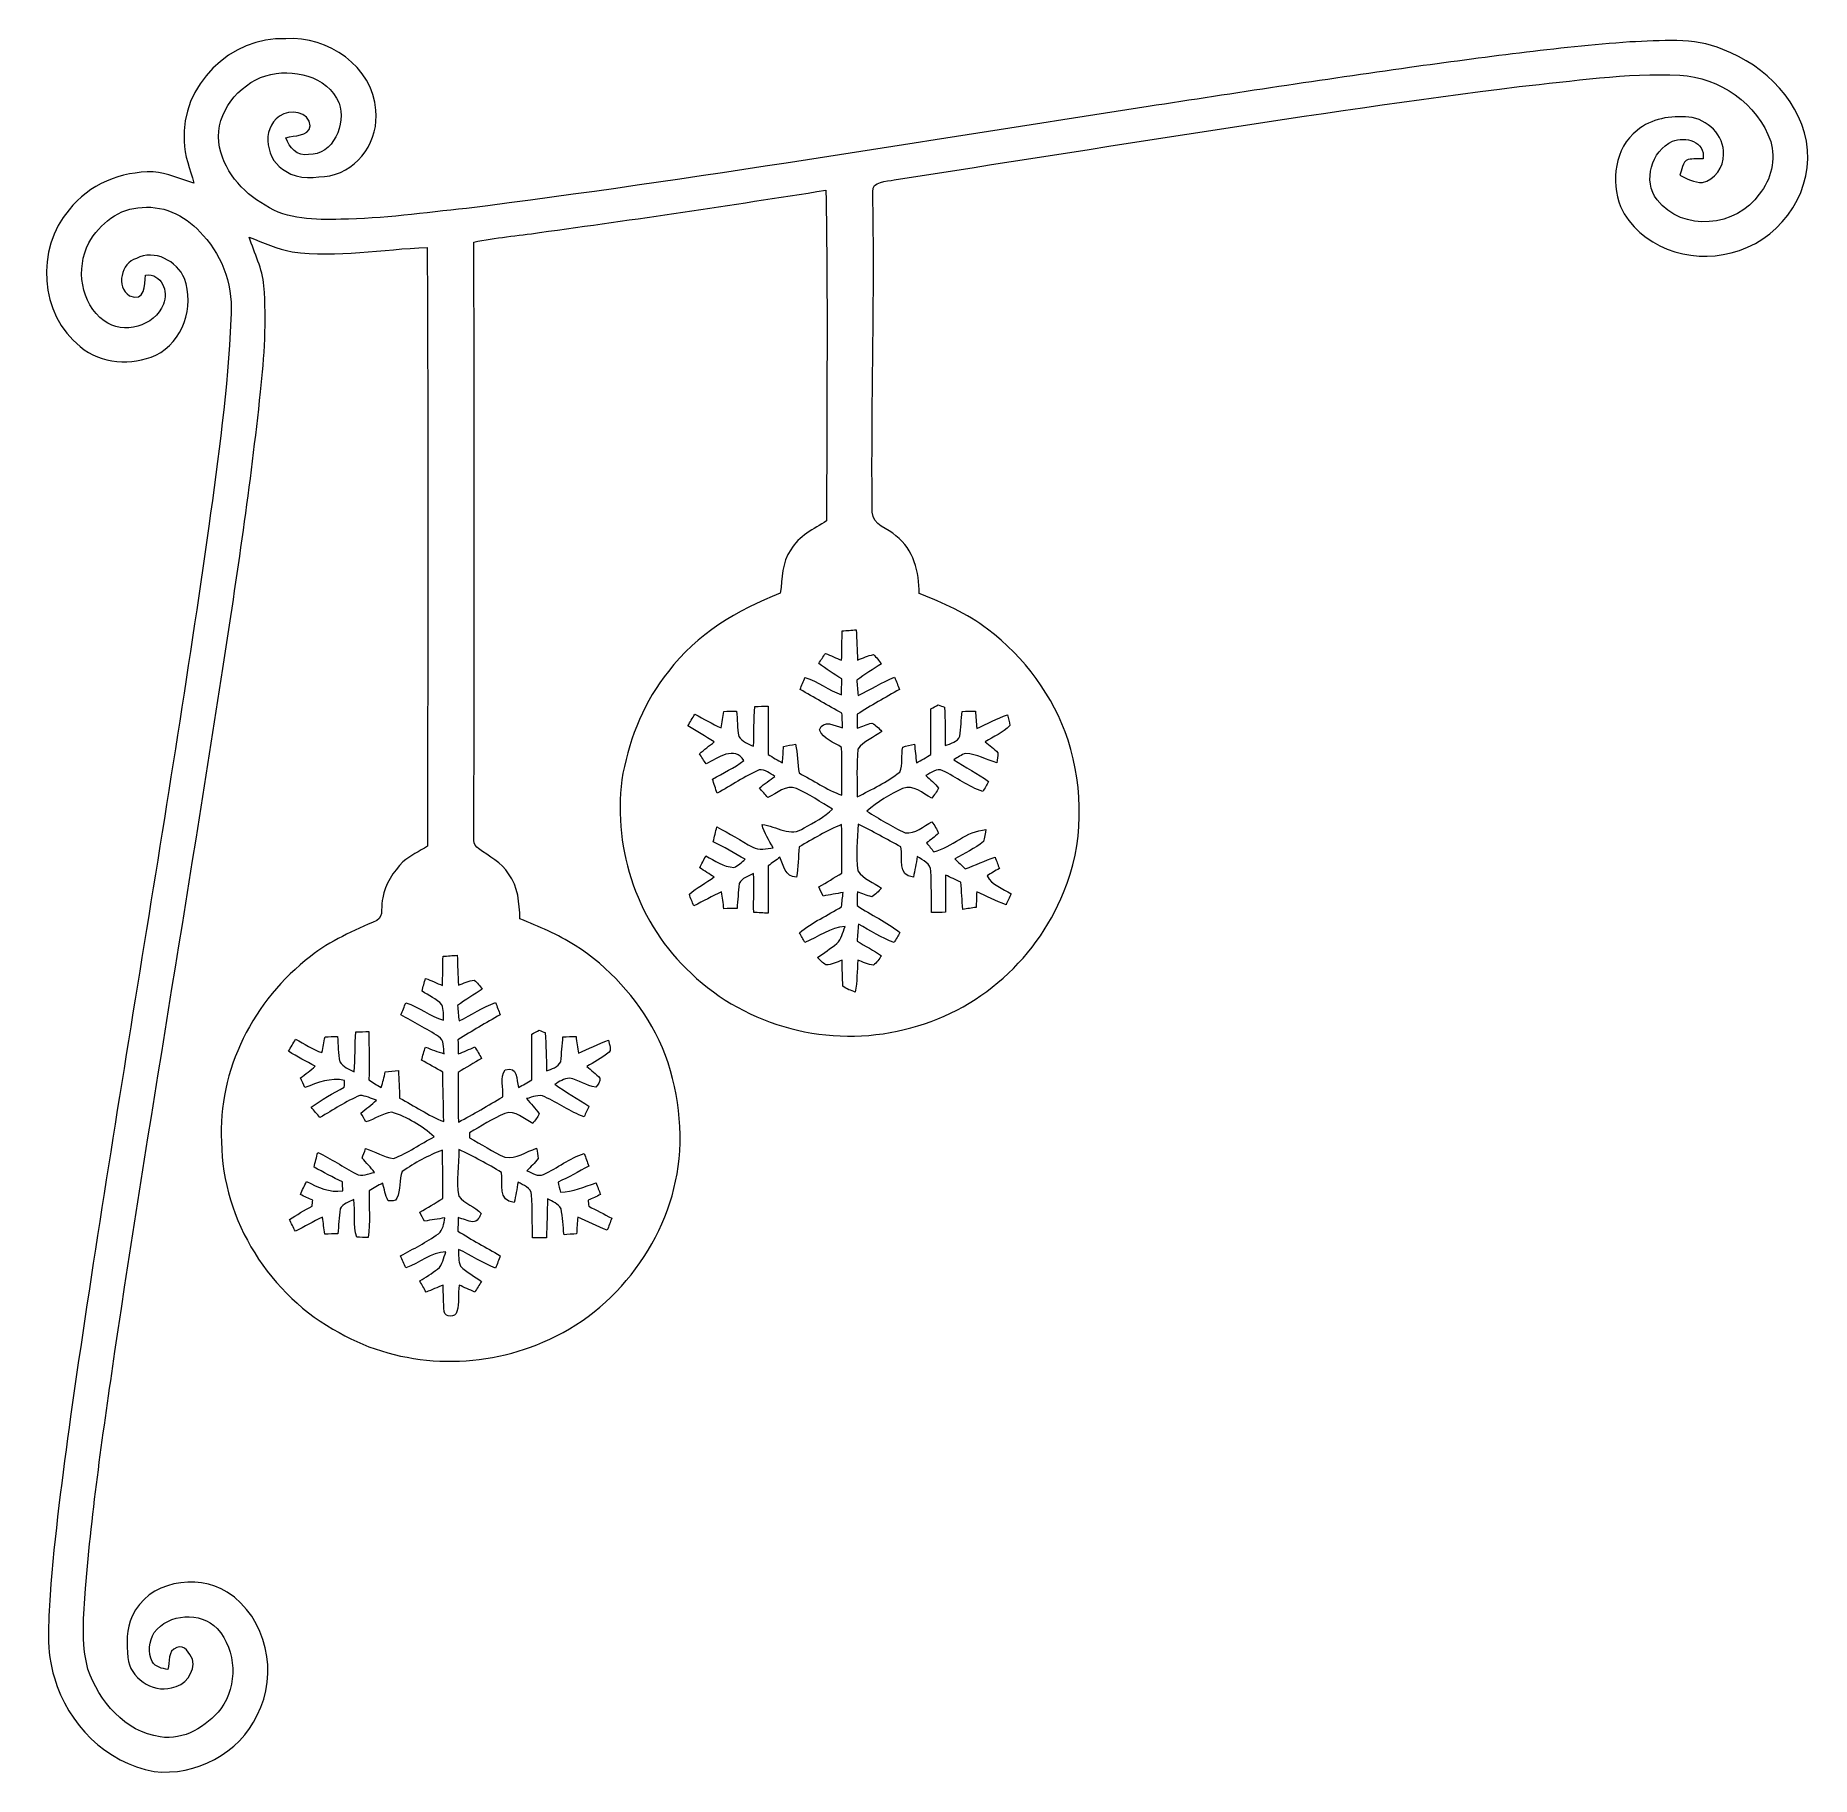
# Model space of a CAD drawing. Header units: centimetres. Extents: x -16.6 to 16.5, y -16.2 to 16.2.
import ezdxf

# ---------------------------------------------------------------- set-up
doc = ezdxf.new("R2010")
doc.units = ezdxf.units.CM
doc.header["$MEASUREMENT"] = 0
doc.layers.add('Layer 1', color=7, linetype='Continuous')

msp = doc.modelspace()

# ---------------------------------------------------------------- linework, layer by layer
at = {"layer": 'Layer 1', "color": 251, "lineweight": 9}
for points, knots in [([(-13.85678, 14.2515), (-13.93051, 15.27244), (-12.98189, 16.22), (-11.9599, 16.15792), (-11.9599, 16.15792), (-11.18414, 16.21683), (-10.33006, 15.64215), (-10.28314, 14.82653), (-10.28314, 14.82653), (-10.21682, 14.28149), (-10.59182, 13.71528), (-11.13651, 13.60592), (-11.13651, 13.60592), (-11.4085, 13.57629), (-11.71648, 13.52231), (-11.95813, 13.68812), (-11.95813, 13.68812), (-12.32149, 13.87156), (-12.43791, 14.47552), (-12.07525, 14.71858), (-12.07525, 14.71858), (-11.89499, 14.84946), (-11.51822, 14.8036), (-11.50411, 14.53514), (-11.50411, 14.53514), (-11.53939, 14.32559), (-11.80115, 14.36933), (-11.95707, 14.31007), (-11.95707, 14.31007), (-11.89887, 14.13191), (-11.74823, 13.95976), (-11.53621, 14.0035), (-11.53621, 14.0035), (-11.0709, 13.98304), (-10.83348, 14.57818), (-10.96506, 14.96059), (-10.96506, 14.96059), (-11.19049, 15.47423), (-11.83854, 15.61499), (-12.3349, 15.47106), (-12.3349, 15.47106), (-12.84854, 15.30208), (-13.26694, 14.78808), (-13.21155, 14.23034), (-13.21155, 14.23034), (-13.14276, 13.72093), (-12.78116, 13.30077), (-12.34442, 13.05523), (-12.34442, 13.05523), (-11.93167, 12.78218), (-11.41309, 12.7843), (-10.93614, 12.79383), (-10.93614, 12.79383), (-10.1505, 12.80265), (-9.37192, 12.91624), (-8.59193, 12.99667), (-8.59193, 12.99667), (-4.33954, 13.52831), (-0.11431, 14.25045), (4.12183, 14.89532), (4.12183, 14.89532), (5.74532, 15.14756), (7.37057, 15.39168), (8.99723, 15.62346), (8.99723, 15.62346), (10.36283, 15.8069), (11.72844, 16.00128), (13.10356, 16.09935), (13.10356, 16.09935), (13.68, 16.11664), (14.29313, 16.20201), (14.83852, 15.95895), (14.83852, 15.95895), (15.63227, 15.66226), (16.34452, 14.96165), (16.41791, 14.08499), (16.41791, 14.08499), (16.4927, 13.21681), (15.84147, 12.35674), (14.99304, 12.17082), (14.99304, 12.17082), (14.22504, 11.95175), (13.27607, 12.2823), (12.9307, 13.03089), (12.9307, 13.03089), (12.74902, 13.50503), (12.82028, 14.12239), (13.23903, 14.45012), (13.23903, 14.45012), (13.50608, 14.67519), (13.86839, 14.7274), (14.20599, 14.69777), (14.20599, 14.69777), (14.54995, 14.66425), (14.87133, 14.36157), (14.85228, 14.00138), (14.85228, 14.00138), (14.85828, 13.76785), (14.68683, 13.5336), (14.45858, 13.47645), (14.45858, 13.47645), (14.30442, 13.47963), (14.16789, 13.54912), (14.03454, 13.61615), (14.03454, 13.61615), (14.08323, 13.69658), (14.07547, 13.87297), (14.19435, 13.90755), (14.19435, 13.90755), (14.28572, 13.92589), (14.37956, 13.91954), (14.47234, 13.92342), (14.47234, 13.92342), (14.51538, 14.2448), (14.1365, 14.34252), (13.90084, 14.25045), (13.90084, 14.25045), (13.5082, 14.06806), (13.34134, 13.5075), (13.61403, 13.15507), (13.61403, 13.15507), (14.07688, 12.54865), (15.10911, 12.64566), (15.51868, 13.26478), (15.51868, 13.26478), (15.74516, 13.53007), (15.82948, 13.91143), (15.73176, 14.24692), (15.73176, 14.24692), (15.49222, 14.95142), (14.77432, 15.44178), (14.03984, 15.47776), (14.03984, 15.47776), (13.03583, 15.52962), (12.03923, 15.36699), (11.04299, 15.26856), (11.04299, 15.26856), (7.14338, 14.77855), (3.26777, 14.12203), (-0.61738, 13.53148), (-0.61738, 13.53148), (-0.74508, 13.49021), (-1.03506, 13.51385), (-1.01531, 13.3043), (-1.01531, 13.3043), (-0.97192, 11.31392), (-1.04918, 9.3239), (-1.02272, 7.33318), (-1.02272, 7.33318), (-1.02095, 7.09153), (-0.72391, 7.02979), (-0.58351, 6.88903), (-0.58351, 6.88903), (-0.24766, 6.63997), (-0.14783, 6.21311), (-0.14924, 5.81729), (-0.14924, 5.81729), (0.29738, 5.63879), (0.74541, 5.44511), (1.12782, 5.14737), (1.12782, 5.14737), (1.81891, 4.62878), (2.35725, 3.90347), (2.62783, 3.08115), (2.62783, 3.08115), (2.91852, 2.16216), (2.92346, 1.1377), (2.54387, 0.2427), (2.54387, 0.2427), (2.02916, -1.06646), (0.82372, -2.07681), (-0.55881, -2.34352), (-0.55881, -2.34352), (-1.95511, -2.65396), (-3.49111, -2.19923), (-4.49265, -1.17829), (-4.49265, -1.17829), (-5.4448, -0.24837), (-5.88753, 1.15145), (-5.67375, 2.46273), (-5.67375, 2.46273), (-5.5337, 3.14782), (-5.27335, 3.81951), (-4.82178, 4.36138), (-4.82178, 4.36138), (-4.30003, 5.056), (-3.53627, 5.51108), (-2.73864, 5.82223), (-2.73864, 5.82223), (-2.69525, 6.09317), (-2.71465, 6.39938), (-2.54144, 6.62974), (-2.54144, 6.62974), (-2.39432, 6.88515), (-2.11669, 7.02027), (-1.87397, 7.16808), (-1.87397, 7.16808), (-1.8775, 9.22372), (-1.84751, 11.28041), (-1.88808, 13.33534), (-1.88808, 13.33534), (-3.66503, 13.05629), (-5.44409, 12.78783), (-7.22703, 12.54759), (-7.22703, 12.54759), (-7.6359, 12.48409), (-8.04971, 12.45304), (-8.45505, 12.36908), (-8.45505, 12.36908), (-8.43776, 8.64904), (-8.4501, 4.92829), (-8.45152, 1.20825), (-8.45152, 1.20825), (-8.45223, 1.14546), (-8.41519, 1.09184), (-8.36509, 1.05726), (-8.36509, 1.05726), (-8.17035, 0.91262), (-7.93894, 0.8015), (-7.80559, 0.58948), (-7.80559, 0.58948), (-7.62637, 0.34747), (-7.60415, 0.04056), (-7.59321, -0.24943), (-7.59321, -0.24943), (-7.24326, -0.399), (-6.88448, -0.538), (-6.56522, -0.74861), (-6.56522, -0.74861), (-5.93198, -1.14866), (-5.41799, -1.72368), (-5.0638, -2.38162), (-5.0638, -2.38162), (-4.6976, -3.10128), (-4.55615, -3.92678), (-4.62424, -4.7297), (-4.62424, -4.7297), (-4.7784, -6.21384), (-5.78875, -7.57309), (-7.16635, -8.14636), (-7.16635, -8.14636), (-8.37215, -8.666), (-9.821, -8.62261), (-10.96683, -7.96679), (-10.96683, -7.96679), (-12.25552, -7.28099), (-13.14452, -5.87941), (-13.15899, -4.41256), (-13.15899, -4.41256), (-13.23448, -3.07659), (-12.55715, -1.75614), (-11.50093, -0.95463), (-11.50093, -0.95463), (-11.13545, -0.65053), (-10.69025, -0.47908), (-10.2648, -0.28012), (-10.2648, -0.28012), (-10.11416, -0.21168), (-10.20976, 0.01692), (-10.14874, 0.13757), (-10.14874, 0.13757), (-10.11769, 0.39969), (-9.94765, 0.62264), (-9.77902, 0.81455), (-9.77902, 0.81455), (-9.63509, 0.92568), (-9.47317, 1.01034), (-9.31794, 1.10383), (-9.31794, 1.10383), (-9.31442, 4.82528), (-9.30347, 8.54709), (-9.32359, 12.26854), (-9.32359, 12.26854), (-10.16214, 12.2375), (-11.00281, 12.0724), (-11.84136, 12.18634), (-11.84136, 12.18634), (-12.119, 12.23855), (-12.37723, 12.36026), (-12.64111, 12.45728), (-12.64111, 12.45728), (-12.54868, 12.156), (-12.39311, 11.87237), (-12.36771, 11.55346), (-12.36771, 11.55346), (-12.31973, 10.89518), (-12.35783, 10.23231), (-12.43156, 9.57685), (-12.43156, 9.57685), (-12.61359, 7.85106), (-12.87006, 6.13409), (-13.13359, 4.41888), (-13.13359, 4.41888), (-13.78552, 0.17073), (-14.51365, -4.06542), (-15.14654, -8.3164), (-15.14654, -8.3164), (-15.35962, -9.78642), (-15.57799, -11.25715), (-15.6937, -12.73882), (-15.6937, -12.73882), (-15.73462, -13.23835), (-15.78119, -13.75129), (-15.65066, -14.24236), (-15.65066, -14.24236), (-15.44217, -14.84243), (-14.96098, -15.41111), (-14.30269, -15.50565), (-14.30269, -15.50565), (-13.86031, -15.57586), (-13.44121, -15.31339), (-13.17169, -14.98284), (-13.17169, -14.98284), (-12.85701, -14.54539), (-12.87606, -13.8917), (-13.23836, -13.48706), (-13.23836, -13.48706), (-13.55551, -13.16145), (-14.14147, -13.20201), (-14.41699, -13.56008), (-14.41699, -13.56008), (-14.50872, -13.71954), (-14.53412, -13.93262), (-14.45086, -14.10054), (-14.45086, -14.10054), (-14.39477, -14.20743), (-14.26706, -14.22966), (-14.15947, -14.25012), (-14.15947, -14.25012), (-14.11784, -14.11077), (-14.17217, -13.88958), (-13.99507, -13.8416), (-13.99507, -13.8416), (-13.84832, -13.7774), (-13.758, -13.94814), (-13.6998, -14.05644), (-13.6998, -14.05644), (-13.64441, -14.29774), (-13.84867, -14.55915), (-14.09103, -14.59055), (-14.09103, -14.59055), (-14.45968, -14.69109), (-14.86537, -14.40252), (-14.90771, -14.02787), (-14.90771, -14.02787), (-14.92394, -13.77105), (-14.94299, -13.49412), (-14.82692, -13.25599), (-14.82692, -13.25599), (-14.53623, -12.60229), (-13.62607, -12.44954), (-13.0528, -12.80902), (-13.0528, -12.80902), (-12.31303, -13.27645), (-12.09078, -14.34184), (-12.49259, -15.09961), (-12.49259, -15.09961), (-12.82526, -15.8094), (-13.64406, -16.24402), (-14.4184, -16.14912), (-14.4184, -16.14912), (-15.31129, -15.99496), (-16.02778, -15.26083), (-16.27437, -14.40605), (-16.27437, -14.40605), (-16.43629, -13.90651), (-16.38408, -13.37593), (-16.35586, -12.86229), (-16.35586, -12.86229), (-16.27649, -11.7461), (-16.12409, -10.63697), (-15.97486, -9.52854), (-15.97486, -9.52854), (-15.18429, -3.98499), (-14.18451, 1.52646), (-13.395, 7.07001), (-13.395, 7.07001), (-13.22284, 8.35377), (-13.0394, 9.63858), (-12.9833, 10.93363), (-12.9833, 10.93363), (-12.93921, 11.4949), (-13.11172, 12.08192), (-13.504, 12.49397), (-13.504, 12.49397), (-13.77811, 12.82452), (-14.19862, 13.05947), (-14.6396, 13.01114), (-14.6396, 13.01114), (-15.06364, 13.01043), (-15.43299, 12.70669), (-15.63549, 12.3525), (-15.63549, 12.3525), (-15.87714, 11.88049), (-15.79177, 11.2222), (-15.34692, 10.89835), (-15.34692, 10.89835), (-14.9959, 10.6313), (-14.40006, 10.80028), (-14.24449, 11.21056), (-14.24449, 11.21056), (-14.14218, 11.44798), (-14.27624, 11.79053), (-14.57433, 11.75172), (-14.57433, 11.75172), (-14.59197, 11.5718), (-14.5828, 11.24231), (-14.87666, 11.36719), (-14.87666, 11.36719), (-15.13313, 11.53759), (-15.03224, 11.97538), (-14.74719, 12.06428), (-14.74719, 12.06428), (-14.40994, 12.23997), (-13.99084, 12.01595), (-13.84973, 11.68787), (-13.84973, 11.68787), (-13.66664, 11.16928), (-13.87054, 10.50218), (-14.38665, 10.26018), (-14.38665, 10.26018), (-14.8368, 10.05662), (-15.40865, 10.09014), (-15.79247, 10.41893), (-15.79247, 10.41893), (-16.55624, 11.00983), (-16.6282, 12.24949), (-16.00167, 12.96704), (-16.00167, 12.96704), (-15.6369, 13.44505), (-15.02589, 13.68847), (-14.43393, 13.67648), (-14.43393, 13.67648), (-14.1704, 13.65319), (-13.92628, 13.54912), (-13.67828, 13.46552), (-13.67828, 13.46552), (-13.74001, 13.72728), (-13.85678, 13.97845), (-13.85678, 14.2515), (-13.85678, 14.2515), (-13.85678, 14.2515), (-13.85678, 14.2515), (-13.85678, 14.2515)], [0, 0, 0, 0, 0.00892857, 0.00892857, 0.00892857, 0.00892857, 0.01785714, 0.01785714, 0.01785714, 0.01785714, 0.02678571, 0.02678571, 0.02678571, 0.02678571, 0.03571429, 0.03571429, 0.03571429, 0.03571429, 0.04464286, 0.04464286, 0.04464286, 0.04464286, 0.05357143, 0.05357143, 0.05357143, 0.05357143, 0.0625, 0.0625, 0.0625, 0.0625, 0.07142857, 0.07142857, 0.07142857, 0.07142857, 0.08035714, 0.08035714, 0.08035714, 0.08035714, 0.08928571, 0.08928571, 0.08928571, 0.08928571, 0.09821429, 0.09821429, 0.09821429, 0.09821429, 0.10714286, 0.10714286, 0.10714286, 0.10714286, 0.11607143, 0.11607143, 0.11607143, 0.11607143, 0.125, 0.125, 0.125, 0.125, 0.13392857, 0.13392857, 0.13392857, 0.13392857, 0.14285714, 0.14285714, 0.14285714, 0.14285714, 0.15178571, 0.15178571, 0.15178571, 0.15178571, 0.16071429, 0.16071429, 0.16071429, 0.16071429, 0.16964286, 0.16964286, 0.16964286, 0.16964286, 0.17857143, 0.17857143, 0.17857143, 0.17857143, 0.1875, 0.1875, 0.1875, 0.1875, 0.19642857, 0.19642857, 0.19642857, 0.19642857, 0.20535714, 0.20535714, 0.20535714, 0.20535714, 0.21428571, 0.21428571, 0.21428571, 0.21428571, 0.22321429, 0.22321429, 0.22321429, 0.22321429, 0.23214286, 0.23214286, 0.23214286, 0.23214286, 0.24107143, 0.24107143, 0.24107143, 0.24107143, 0.25, 0.25, 0.25, 0.25, 0.25892857, 0.25892857, 0.25892857, 0.25892857, 0.26785714, 0.26785714, 0.26785714, 0.26785714, 0.27678571, 0.27678571, 0.27678571, 0.27678571, 0.28571429, 0.28571429, 0.28571429, 0.28571429, 0.29464286, 0.29464286, 0.29464286, 0.29464286, 0.30357143, 0.30357143, 0.30357143, 0.30357143, 0.3125, 0.3125, 0.3125, 0.3125, 0.32142857, 0.32142857, 0.32142857, 0.32142857, 0.33035714, 0.33035714, 0.33035714, 0.33035714, 0.33928571, 0.33928571, 0.33928571, 0.33928571, 0.34821429, 0.34821429, 0.34821429, 0.34821429, 0.35714286, 0.35714286, 0.35714286, 0.35714286, 0.36607143, 0.36607143, 0.36607143, 0.36607143, 0.375, 0.375, 0.375, 0.375, 0.38392857, 0.38392857, 0.38392857, 0.38392857, 0.39285714, 0.39285714, 0.39285714, 0.39285714, 0.40178571, 0.40178571, 0.40178571, 0.40178571, 0.41071429, 0.41071429, 0.41071429, 0.41071429, 0.41964286, 0.41964286, 0.41964286, 0.41964286, 0.42857143, 0.42857143, 0.42857143, 0.42857143, 0.4375, 0.4375, 0.4375, 0.4375, 0.44642857, 0.44642857, 0.44642857, 0.44642857, 0.45535714, 0.45535714, 0.45535714, 0.45535714, 0.46428571, 0.46428571, 0.46428571, 0.46428571, 0.47321429, 0.47321429, 0.47321429, 0.47321429, 0.48214286, 0.48214286, 0.48214286, 0.48214286, 0.49107143, 0.49107143, 0.49107143, 0.49107143, 0.5, 0.5, 0.5, 0.5, 0.50892857, 0.50892857, 0.50892857, 0.50892857, 0.51785714, 0.51785714, 0.51785714, 0.51785714, 0.52678571, 0.52678571, 0.52678571, 0.52678571, 0.53571429, 0.53571429, 0.53571429, 0.53571429, 0.54464286, 0.54464286, 0.54464286, 0.54464286, 0.55357143, 0.55357143, 0.55357143, 0.55357143, 0.5625, 0.5625, 0.5625, 0.5625, 0.57142857, 0.57142857, 0.57142857, 0.57142857, 0.58035714, 0.58035714, 0.58035714, 0.58035714, 0.58928571, 0.58928571, 0.58928571, 0.58928571, 0.59821429, 0.59821429, 0.59821429, 0.59821429, 0.60714286, 0.60714286, 0.60714286, 0.60714286, 0.61607143, 0.61607143, 0.61607143, 0.61607143, 0.625, 0.625, 0.625, 0.625, 0.63392857, 0.63392857, 0.63392857, 0.63392857, 0.64285714, 0.64285714, 0.64285714, 0.64285714, 0.65178571, 0.65178571, 0.65178571, 0.65178571, 0.66071429, 0.66071429, 0.66071429, 0.66071429, 0.66964286, 0.66964286, 0.66964286, 0.66964286, 0.67857143, 0.67857143, 0.67857143, 0.67857143, 0.6875, 0.6875, 0.6875, 0.6875, 0.69642857, 0.69642857, 0.69642857, 0.69642857, 0.70535714, 0.70535714, 0.70535714, 0.70535714, 0.71428571, 0.71428571, 0.71428571, 0.71428571, 0.72321429, 0.72321429, 0.72321429, 0.72321429, 0.73214286, 0.73214286, 0.73214286, 0.73214286, 0.74107143, 0.74107143, 0.74107143, 0.74107143, 0.75, 0.75, 0.75, 0.75, 0.75892857, 0.75892857, 0.75892857, 0.75892857, 0.76785714, 0.76785714, 0.76785714, 0.76785714, 0.77678571, 0.77678571, 0.77678571, 0.77678571, 0.78571429, 0.78571429, 0.78571429, 0.78571429, 0.79464286, 0.79464286, 0.79464286, 0.79464286, 0.80357143, 0.80357143, 0.80357143, 0.80357143, 0.8125, 0.8125, 0.8125, 0.8125, 0.82142857, 0.82142857, 0.82142857, 0.82142857, 0.83035714, 0.83035714, 0.83035714, 0.83035714, 0.83928571, 0.83928571, 0.83928571, 0.83928571, 0.84821429, 0.84821429, 0.84821429, 0.84821429, 0.85714286, 0.85714286, 0.85714286, 0.85714286, 0.86607143, 0.86607143, 0.86607143, 0.86607143, 0.875, 0.875, 0.875, 0.875, 0.88392857, 0.88392857, 0.88392857, 0.88392857, 0.89285714, 0.89285714, 0.89285714, 0.89285714, 0.90178571, 0.90178571, 0.90178571, 0.90178571, 0.91071429, 0.91071429, 0.91071429, 0.91071429, 0.91964286, 0.91964286, 0.91964286, 0.91964286, 0.92857143, 0.92857143, 0.92857143, 0.92857143, 0.9375, 0.9375, 0.9375, 0.9375, 0.94642857, 0.94642857, 0.94642857, 0.94642857, 0.95535714, 0.95535714, 0.95535714, 0.95535714, 0.96428571, 0.96428571, 0.96428571, 0.96428571, 0.97321429, 0.97321429, 0.97321429, 0.97321429, 0.98214286, 0.98214286, 0.98214286, 0.98214286, 1, 1, 1, 1]), ([(-1.58434, 5.11774), (-1.58716, 4.9805), (-1.5921, 4.70675), (-1.59492, 4.56987), (-1.59492, 4.56987), (-1.69652, 4.6115), (-1.79636, 4.65701), (-1.89761, 4.69934), (-1.89761, 4.69934), (-1.93888, 4.6369), (-1.9798, 4.5741), (-2.02002, 4.51096), (-2.02002, 4.51096), (-1.88455, 4.40336), (-1.7378, 4.31199), (-1.58998, 4.22203), (-1.58998, 4.22203), (-1.59245, 4.1229), (-1.59528, 4.02307), (-1.5981, 3.92288), (-1.5981, 3.92288), (-1.83375, 4.01389), (-2.03695, 4.17264), (-2.2779, 4.25096), (-2.2779, 4.25096), (-2.30825, 4.17617), (-2.33893, 4.10138), (-2.36927, 4.02659), (-2.36927, 4.02659), (-2.11033, 3.87596), (-1.85069, 3.72673), (-1.58787, 3.58209), (-1.58787, 3.58209), (-1.58575, 3.49425), (-1.57905, 3.40218), (-1.57834, 3.31292), (-1.57834, 3.31292), (-1.71734, 3.34855), (-1.93747, 3.47555), (-2.00697, 3.272), (-2.00697, 3.272), (-1.94347, 3.09385), (-1.73321, 3.04411), (-1.59457, 2.94392), (-1.59457, 2.94392), (-1.59034, 2.64723), (-1.58998, 2.35019), (-1.59386, 2.05315), (-1.59386, 2.05315), (-1.87432, 2.1604), (-2.12621, 2.32762), (-2.38939, 2.46908), (-2.38939, 2.46908), (-2.40808, 2.64864), (-2.42431, 2.82821), (-2.45183, 3.00601), (-2.45183, 3.00601), (-2.52731, 2.99331), (-2.60246, 2.97884), (-2.67725, 2.96367), (-2.67725, 2.96367), (-2.6836, 2.86102), (-2.69031, 2.75836), (-2.69666, 2.65535), (-2.69666, 2.65535), (-2.78838, 2.70474), (-2.87728, 2.75836), (-2.96442, 2.8148), (-2.96442, 2.8148), (-2.96406, 3.11537), (-2.96477, 3.41558), (-2.96689, 3.71544), (-2.96689, 3.71544), (-3.04944, 3.71439), (-3.13163, 3.71121), (-3.21383, 3.70698), (-3.21383, 3.70698), (-3.23747, 3.46038), (-3.2223, 3.21238), (-3.23923, 2.96544), (-3.23923, 2.96544), (-3.33554, 3.01447), (-3.45125, 3.05222), (-3.50946, 3.15029), (-3.50946, 3.15029), (-3.54967, 3.30305), (-3.53415, 3.46568), (-3.5525, 3.6209), (-3.5525, 3.6209), (-3.63364, 3.62055), (-3.71407, 3.61949), (-3.79415, 3.61772), (-3.79415, 3.61772), (-3.81002, 3.51471), (-3.82555, 3.41276), (-3.84001, 3.30834), (-3.84001, 3.30834), (-4.00899, 3.38489), (-4.16879, 3.47979), (-4.3339, 3.56375), (-4.3339, 3.56375), (-4.37659, 3.49143), (-4.41961, 3.41946), (-4.4616, 3.34644), (-4.4616, 3.34644), (-4.30039, 3.24343), (-4.13387, 3.14782), (-3.97019, 3.04834), (-3.97019, 3.04834), (-4.06191, 2.9732), (-4.15751, 2.9037), (-4.24816, 2.82821), (-4.24816, 2.82821), (-4.20654, 2.76471), (-4.16421, 2.70121), (-4.12117, 2.63806), (-4.12117, 2.63806), (-3.91339, 2.74601), (-3.57825, 2.9866), (-3.41632, 2.69909), (-3.41632, 2.69909), (-3.598, 2.56257), (-3.8072, 2.46908), (-4.00088, 2.35196), (-4.00088, 2.35196), (-3.97583, 2.26764), (-3.94514, 2.17769), (-3.91621, 2.09267), (-3.91621, 2.09267), (-3.65198, 2.23166), (-3.40856, 2.40981), (-3.13269, 2.52588), (-3.13269, 2.52588), (-3.02262, 2.53999), (-2.93055, 2.45462), (-2.83883, 2.40523), (-2.83883, 2.40523), (-2.93584, 2.33502), (-3.03356, 2.26517), (-3.12669, 2.18968), (-3.12669, 2.18968), (-3.07484, 2.12865), (-3.02227, 2.06797), (-2.9683, 2.0087), (-2.9683, 2.0087), (-2.80143, 2.09125), (-2.6388, 2.256), (-2.43841, 2.17804), (-2.43841, 2.17804), (-2.19853, 2.07891), (-1.98792, 1.92122), (-1.76179, 1.79563), (-1.76179, 1.79563), (-1.91489, 1.64534), (-2.10857, 1.54657), (-2.29554, 1.44567), (-2.29554, 1.44567), (-2.53754, 1.25764), (-2.81978, 1.48201), (-3.07625, 1.50741), (-3.07625, 1.50741), (-3.04344, 1.34654), (-2.94925, 1.21354), (-2.87022, 1.07384), (-2.87022, 1.07384), (-2.99581, 1.06538), (-3.13587, 1.01705), (-3.25158, 1.08478), (-3.25158, 1.08478), (-3.477, 1.20543), (-3.69184, 1.34513), (-3.91939, 1.46155), (-3.91939, 1.46155), (-3.94443, 1.37053), (-3.96806, 1.28022), (-3.98853, 1.18744), (-3.98853, 1.18744), (-3.78674, 1.08654), (-3.5906, 0.97436), (-3.39657, 0.8583), (-3.39657, 0.8583), (-3.46113, 0.8022), (-3.52357, 0.74047), (-3.604, 0.70766), (-3.604, 0.70766), (-3.8005, 0.71436), (-3.9589, 0.83678), (-4.12788, 0.92038), (-4.12788, 0.92038), (-4.16668, 0.84736), (-4.20408, 0.77398), (-4.24112, 0.70025), (-4.24112, 0.70025), (-4.15328, 0.64134), (-4.06226, 0.58666), (-3.97265, 0.52986), (-3.97265, 0.52986), (-4.12294, 0.41627), (-4.2958, 0.33301), (-4.43479, 0.20566), (-4.43479, 0.20566), (-4.41539, 0.13122), (-4.38047, 0.06208), (-4.34977, -0.00848), (-4.34977, -0.00848), (-4.17797, 0.07866), (-4.00829, 0.16967), (-3.83366, 0.25046), (-3.83366, 0.25046), (-3.81743, 0.14639), (-3.80509, 0.04373), (-3.78921, -0.06175), (-3.78921, -0.06175), (-3.70842, -0.06069), (-3.62729, -0.05963), (-3.54544, -0.05893), (-3.54544, -0.05893), (-3.53274, 0.0963), (-3.52357, 0.25222), (-3.50346, 0.40604), (-3.50346, 0.40604), (-3.45548, 0.5101), (-3.33307, 0.54362), (-3.23923, 0.59301), (-3.23923, 0.59301), (-3.22089, 0.35171), (-3.2417, 0.11005), (-3.235, -0.13195), (-3.235, -0.13195), (-3.14539, -0.13724), (-3.05543, -0.14253), (-2.96512, -0.14783), (-2.96512, -0.14783), (-2.96406, 0.14745), (-2.963, 0.44272), (-2.9623, 0.73765), (-2.9623, 0.73765), (-2.89033, 0.79127), (-2.81801, 0.84454), (-2.74464, 0.8964), (-2.74464, 0.8964), (-2.67867, 0.74012), (-2.65291, 0.53692), (-2.43489, 0.52386), (-2.43489, 0.52386), (-2.4049, 0.71083), (-2.40031, 0.90134), (-2.38797, 1.08972), (-2.38797, 1.08972), (-2.12692, 1.234), (-1.87468, 1.3991), (-1.59528, 1.506), (-1.59528, 1.506), (-1.58998, 1.20472), (-1.58857, 0.90345), (-1.58893, 0.60218), (-1.58893, 0.60218), (-1.73109, 0.51469), (-1.87503, 0.43002), (-2.01826, 0.34395), (-2.01826, 0.34395), (-1.9925, 0.28715), (-1.96675, 0.23), (-1.94029, 0.17285), (-1.94029, 0.17285), (-1.81682, 0.19543), (-1.69264, 0.21977), (-1.56811, 0.23952), (-1.56811, 0.23952), (-1.57552, 0.14886), (-1.59139, 0.06702), (-1.59598, -0.02718), (-1.59598, -0.02718), (-1.85986, -0.18522), (-2.14173, -0.31751), (-2.38268, -0.51083), (-2.38268, -0.51083), (-2.34881, -0.5701), (-2.31459, -0.62972), (-2.28037, -0.68969), (-2.28037, -0.68969), (-2.02743, -0.60009), (-1.808, -0.40218), (-1.53107, -0.39512), (-1.53107, -0.39512), (-1.5794, -0.50131), (-1.59034, -0.63537), (-1.68594, -0.71262), (-1.68594, -0.71262), (-1.80094, -0.80576), (-1.92442, -0.8876), (-2.04436, -0.97474), (-2.04436, -0.97474), (-1.99427, -1.02201), (-1.94629, -1.07246), (-1.88738, -1.1095), (-1.88738, -1.1095), (-1.78119, -1.11408), (-1.68488, -1.05447), (-1.5854, -1.02448), (-1.5854, -1.02448), (-1.58081, -1.1857), (-1.58222, -1.34586), (-1.57129, -1.50778), (-1.57129, -1.50778), (-1.50391, -1.56247), (-1.41889, -1.58751), (-1.33916, -1.61962), (-1.33916, -1.61962), (-1.3067, -1.42206), (-1.30494, -1.22027), (-1.29365, -1.0213), (-1.29365, -1.0213), (-1.19769, -1.05588), (-1.10421, -1.10491), (-1.00155, -1.11691), (-1.00155, -1.11691), (-0.94123, -1.06681), (-0.89642, -1.00155), (-0.84986, -0.93911), (-0.84986, -0.93911), (-1.00049, -0.84492), (-1.15466, -0.75637), (-1.30776, -0.66676), (-1.30776, -0.66676), (-1.29894, -0.56163), (-1.29083, -0.4551), (-1.28024, -0.35138), (-1.28024, -0.35138), (-1.06046, -0.46956), (-0.85021, -0.6082), (-0.6142, -0.69357), (-0.6142, -0.69357), (-0.57928, -0.63148), (-0.544, -0.56975), (-0.50872, -0.50837), (-0.50872, -0.50837), (-0.75355, -0.30905), (-1.046, -0.17993), (-1.30706, -0.00495), (-1.30706, -0.00495), (-1.30564, 0.05996), (-1.30282, 0.18978), (-1.30106, 0.25469), (-1.30106, 0.25469), (-1.2111, 0.22365), (-1.12502, 0.17885), (-1.03048, 0.16085), (-1.03048, 0.16085), (-0.95992, 0.1986), (-0.90842, 0.26175), (-0.85268, 0.31784), (-0.85268, 0.31784), (-0.99203, 0.43002), (-1.19452, 0.484), (-1.29012, 0.64487), (-1.29012, 0.64487), (-1.34586, 0.93026), (-1.28836, 1.22765), (-1.28836, 1.51587), (-1.28836, 1.51587), (-1.01884, 1.38147), (-0.75461, 1.23683), (-0.49214, 1.08901), (-0.49214, 1.08901), (-0.44275, 0.8844), (-0.57046, 0.54856), (-0.25613, 0.52527), (-0.25613, 0.52527), (-0.22861, 0.65192), (-0.20674, 0.78174), (-0.18346, 0.90839), (-0.18346, 0.90839), (-0.08186, 0.84066), (0.07301, 0.78104), (0.06948, 0.63534), (0.06948, 0.63534), (0.08183, 0.37958), (0.07866, 0.12311), (0.0843, -0.13301), (0.0843, -0.13301), (0.17073, -0.1316), (0.25751, -0.13019), (0.34465, -0.12948), (0.34465, -0.12948), (0.34712, 0.10265), (0.34218, 0.33407), (0.34077, 0.56584), (0.34077, 0.56584), (0.43814, 0.52175), (0.53374, 0.47624), (0.63146, 0.43038), (0.63146, 0.43038), (0.64098, 0.26245), (0.65157, 0.09418), (0.66462, -0.07445), (0.66462, -0.07445), (0.74752, -0.06245), (0.83078, -0.05046), (0.91403, -0.03847), (0.91403, -0.03847), (0.91721, 0.05961), (0.92074, 0.15768), (0.92497, 0.25505), (0.92497, 0.25505), (1.1063, 0.17285), (1.28445, 0.08289), (1.47142, 0.01198), (1.47142, 0.01198), (1.50282, 0.07901), (1.53457, 0.14533), (1.56597, 0.21201), (1.56597, 0.21201), (1.41498, 0.31996), (1.20508, 0.37323), (1.11723, 0.5475), (1.11723, 0.5475), (1.18991, 0.60006), (1.26928, 0.64204), (1.34724, 0.68614), (1.34724, 0.68614), (1.32114, 0.7574), (1.29397, 0.82796), (1.26681, 0.89851), (1.26681, 0.89851), (1.07878, 0.83395), (0.89851, 0.74999), (0.71224, 0.68261), (0.71224, 0.68261), (0.66356, 0.72847), (0.56619, 0.82055), (0.51786, 0.86641), (0.51786, 0.86641), (0.69637, 0.97295), (0.89251, 1.0562), (1.05021, 1.19308), (1.05021, 1.19308), (1.06185, 1.24776), (1.08584, 1.35712), (1.09783, 1.4118), (1.09783, 1.4118), (0.72812, 1.3917), (0.47306, 1.08619), (0.12593, 0.998), (0.12593, 0.998), (0.08077, 1.05409), (0.03597, 1.10947), (-0.00919, 1.16451), (-0.00919, 1.16451), (0.0649, 1.22342), (0.14498, 1.27634), (0.21024, 1.34513), (0.21024, 1.34513), (0.18343, 1.42239), (0.13545, 1.48942), (0.09065, 1.5568), (0.09065, 1.5568), (-0.07163, 1.47707), (-0.21662, 1.32714), (-0.41135, 1.35465), (-0.41135, 1.35465), (-0.66041, 1.4679), (-0.89043, 1.61606), (-1.12502, 1.75506), (-1.12502, 1.75506), (-0.92888, 1.93392), (-0.69604, 2.06938), (-0.45651, 2.18086), (-0.45651, 2.18086), (-0.25119, 2.25777), (-0.08468, 2.0849), (0.08606, 1.99989), (0.08606, 1.99989), (0.13157, 2.0588), (0.1799, 2.1163), (0.21271, 2.18333), (0.21271, 2.18333), (0.14745, 2.27505), (0.05572, 2.34243), (-0.02506, 2.41934), (-0.02506, 2.41934), (0.07019, 2.46943), (0.17708, 2.56821), (0.29067, 2.51071), (0.29067, 2.51071), (0.54609, 2.39182), (0.76869, 2.20661), (1.04068, 2.12195), (1.04068, 2.12195), (1.0749, 2.18439), (1.10947, 2.24683), (1.1444, 2.30892), (1.1444, 2.30892), (0.9412, 2.46273), (0.71083, 2.57456), (0.49846, 2.71391), (0.49846, 2.71391), (0.56866, 2.76012), (0.63922, 2.80951), (0.72142, 2.83244), (0.72142, 2.83244), (0.92638, 2.82433), (1.10594, 2.71179), (1.30103, 2.66064), (1.30103, 2.66064), (1.30809, 2.72096), (1.31938, 2.78129), (1.31585, 2.84197), (1.31585, 2.84197), (1.25376, 2.92734), (1.16133, 2.98237), (1.08231, 3.0494), (1.08231, 3.0494), (1.23859, 3.145), (1.4111, 3.22332), (1.54374, 3.35138), (1.54374, 3.35138), (1.53669, 3.42123), (1.51658, 3.48861), (1.49929, 3.55564), (1.49929, 3.55564), (1.30103, 3.48614), (1.11653, 3.38595), (0.92603, 3.29881), (0.92603, 3.29881), (0.91721, 3.40606), (0.90698, 3.51507), (0.89922, 3.62125), (0.89922, 3.62125), (0.81631, 3.6209), (0.73376, 3.61949), (0.65192, 3.61772), (0.65192, 3.61772), (0.63887, 3.4625), (0.62828, 3.30763), (0.60923, 3.15276), (0.60923, 3.15276), (0.56831, 3.04305), (0.43531, 3.01977), (0.33901, 2.9799), (0.33901, 2.9799), (0.33618, 3.21838), (0.33583, 3.45686), (0.32454, 3.69463), (0.32454, 3.69463), (0.28538, 3.70909), (0.24658, 3.72356), (0.20813, 3.73802), (0.20813, 3.73802), (0.16226, 3.71368), (0.11676, 3.68934), (0.07125, 3.66464), (0.07125, 3.66464), (0.06948, 3.38136), (0.07019, 3.09808), (0.07195, 2.81445), (0.07195, 2.81445), (-0.01624, 2.758), (-0.10655, 2.70509), (-0.20004, 2.65782), (-0.20004, 2.65782), (-0.21133, 2.77317), (-0.22438, 2.8903), (-0.23461, 3.0046), (-0.23461, 3.0046), (-0.30975, 2.99154), (-0.38348, 2.97355), (-0.4551, 2.95133), (-0.4551, 2.95133), (-0.49002, 2.79999), (-0.43958, 2.62924), (-0.51189, 2.48566), (-0.51189, 2.48566), (-0.75143, 2.29481), (-1.03154, 2.16393), (-1.30176, 2.02317), (-1.30176, 2.02317), (-1.306, 2.31985), (-1.31764, 2.61725), (-1.29118, 2.91287), (-1.29118, 2.91287), (-1.18499, 3.06845), (-0.98709, 3.12913), (-0.84527, 3.24378), (-0.84527, 3.24378), (-0.90207, 3.30022), (-0.95534, 3.36478), (-1.03048, 3.39689), (-1.03048, 3.39689), (-1.12538, 3.37995), (-1.21251, 3.33585), (-1.30318, 3.30587), (-1.30318, 3.30587), (-1.30388, 3.36972), (-1.30494, 3.49813), (-1.30564, 3.56234), (-1.30564, 3.56234), (-1.04847, 3.72638), (-0.78177, 3.87419), (-0.51789, 4.0273), (-0.51789, 4.0273), (-0.54647, 4.10385), (-0.5761, 4.1797), (-0.60573, 4.25555), (-0.60573, 4.25555), (-0.84245, 4.161), (-1.05658, 4.02095), (-1.28695, 3.91335), (-1.28695, 3.91335), (-1.29683, 4.00895), (-1.30564, 4.10456), (-1.31341, 4.20016), (-1.31341, 4.20016), (-1.16312, 4.30635), (-1.00684, 4.40265), (-0.85268, 4.50249), (-0.85268, 4.50249), (-0.89854, 4.56352), (-0.94264, 4.62702), (-1.0019, 4.67535), (-1.0019, 4.67535), (-1.10527, 4.65807), (-1.19981, 4.60903), (-1.29824, 4.57446), (-1.29824, 4.57446), (-1.30529, 4.76214), (-1.3127, 4.94981), (-1.32046, 5.13714), (-1.32046, 5.13714), (-1.41007, 5.13185), (-1.4965, 5.12444), (-1.58434, 5.11774), (-1.58434, 5.11774), (-1.58434, 5.11774), (-1.58434, 5.11774), (-1.58434, 5.11774)], [0, 0, 0, 0, 0.00625, 0.00625, 0.00625, 0.00625, 0.0125, 0.0125, 0.0125, 0.0125, 0.01875, 0.01875, 0.01875, 0.01875, 0.025, 0.025, 0.025, 0.025, 0.03125, 0.03125, 0.03125, 0.03125, 0.0375, 0.0375, 0.0375, 0.0375, 0.04375, 0.04375, 0.04375, 0.04375, 0.05, 0.05, 0.05, 0.05, 0.05625, 0.05625, 0.05625, 0.05625, 0.0625, 0.0625, 0.0625, 0.0625, 0.06875, 0.06875, 0.06875, 0.06875, 0.075, 0.075, 0.075, 0.075, 0.08125, 0.08125, 0.08125, 0.08125, 0.0875, 0.0875, 0.0875, 0.0875, 0.09375, 0.09375, 0.09375, 0.09375, 0.1, 0.1, 0.1, 0.1, 0.10625, 0.10625, 0.10625, 0.10625, 0.1125, 0.1125, 0.1125, 0.1125, 0.11875, 0.11875, 0.11875, 0.11875, 0.125, 0.125, 0.125, 0.125, 0.13125, 0.13125, 0.13125, 0.13125, 0.1375, 0.1375, 0.1375, 0.1375, 0.14375, 0.14375, 0.14375, 0.14375, 0.15, 0.15, 0.15, 0.15, 0.15625, 0.15625, 0.15625, 0.15625, 0.1625, 0.1625, 0.1625, 0.1625, 0.16875, 0.16875, 0.16875, 0.16875, 0.175, 0.175, 0.175, 0.175, 0.18125, 0.18125, 0.18125, 0.18125, 0.1875, 0.1875, 0.1875, 0.1875, 0.19375, 0.19375, 0.19375, 0.19375, 0.2, 0.2, 0.2, 0.2, 0.20625, 0.20625, 0.20625, 0.20625, 0.2125, 0.2125, 0.2125, 0.2125, 0.21875, 0.21875, 0.21875, 0.21875, 0.225, 0.225, 0.225, 0.225, 0.23125, 0.23125, 0.23125, 0.23125, 0.2375, 0.2375, 0.2375, 0.2375, 0.24375, 0.24375, 0.24375, 0.24375, 0.25, 0.25, 0.25, 0.25, 0.25625, 0.25625, 0.25625, 0.25625, 0.2625, 0.2625, 0.2625, 0.2625, 0.26875, 0.26875, 0.26875, 0.26875, 0.275, 0.275, 0.275, 0.275, 0.28125, 0.28125, 0.28125, 0.28125, 0.2875, 0.2875, 0.2875, 0.2875, 0.29375, 0.29375, 0.29375, 0.29375, 0.3, 0.3, 0.3, 0.3, 0.30625, 0.30625, 0.30625, 0.30625, 0.3125, 0.3125, 0.3125, 0.3125, 0.31875, 0.31875, 0.31875, 0.31875, 0.325, 0.325, 0.325, 0.325, 0.33125, 0.33125, 0.33125, 0.33125, 0.3375, 0.3375, 0.3375, 0.3375, 0.34375, 0.34375, 0.34375, 0.34375, 0.35, 0.35, 0.35, 0.35, 0.35625, 0.35625, 0.35625, 0.35625, 0.3625, 0.3625, 0.3625, 0.3625, 0.36875, 0.36875, 0.36875, 0.36875, 0.375, 0.375, 0.375, 0.375, 0.38125, 0.38125, 0.38125, 0.38125, 0.3875, 0.3875, 0.3875, 0.3875, 0.39375, 0.39375, 0.39375, 0.39375, 0.4, 0.4, 0.4, 0.4, 0.40625, 0.40625, 0.40625, 0.40625, 0.4125, 0.4125, 0.4125, 0.4125, 0.41875, 0.41875, 0.41875, 0.41875, 0.425, 0.425, 0.425, 0.425, 0.43125, 0.43125, 0.43125, 0.43125, 0.4375, 0.4375, 0.4375, 0.4375, 0.44375, 0.44375, 0.44375, 0.44375, 0.45, 0.45, 0.45, 0.45, 0.45625, 0.45625, 0.45625, 0.45625, 0.4625, 0.4625, 0.4625, 0.4625, 0.46875, 0.46875, 0.46875, 0.46875, 0.475, 0.475, 0.475, 0.475, 0.48125, 0.48125, 0.48125, 0.48125, 0.4875, 0.4875, 0.4875, 0.4875, 0.49375, 0.49375, 0.49375, 0.49375, 0.5, 0.5, 0.5, 0.5, 0.50625, 0.50625, 0.50625, 0.50625, 0.5125, 0.5125, 0.5125, 0.5125, 0.51875, 0.51875, 0.51875, 0.51875, 0.525, 0.525, 0.525, 0.525, 0.53125, 0.53125, 0.53125, 0.53125, 0.5375, 0.5375, 0.5375, 0.5375, 0.54375, 0.54375, 0.54375, 0.54375, 0.55, 0.55, 0.55, 0.55, 0.55625, 0.55625, 0.55625, 0.55625, 0.5625, 0.5625, 0.5625, 0.5625, 0.56875, 0.56875, 0.56875, 0.56875, 0.575, 0.575, 0.575, 0.575, 0.58125, 0.58125, 0.58125, 0.58125, 0.5875, 0.5875, 0.5875, 0.5875, 0.59375, 0.59375, 0.59375, 0.59375, 0.6, 0.6, 0.6, 0.6, 0.60625, 0.60625, 0.60625, 0.60625, 0.6125, 0.6125, 0.6125, 0.6125, 0.61875, 0.61875, 0.61875, 0.61875, 0.625, 0.625, 0.625, 0.625, 0.63125, 0.63125, 0.63125, 0.63125, 0.6375, 0.6375, 0.6375, 0.6375, 0.64375, 0.64375, 0.64375, 0.64375, 0.65, 0.65, 0.65, 0.65, 0.65625, 0.65625, 0.65625, 0.65625, 0.6625, 0.6625, 0.6625, 0.6625, 0.66875, 0.66875, 0.66875, 0.66875, 0.675, 0.675, 0.675, 0.675, 0.68125, 0.68125, 0.68125, 0.68125, 0.6875, 0.6875, 0.6875, 0.6875, 0.69375, 0.69375, 0.69375, 0.69375, 0.7, 0.7, 0.7, 0.7, 0.70625, 0.70625, 0.70625, 0.70625, 0.7125, 0.7125, 0.7125, 0.7125, 0.71875, 0.71875, 0.71875, 0.71875, 0.725, 0.725, 0.725, 0.725, 0.73125, 0.73125, 0.73125, 0.73125, 0.7375, 0.7375, 0.7375, 0.7375, 0.74375, 0.74375, 0.74375, 0.74375, 0.75, 0.75, 0.75, 0.75, 0.75625, 0.75625, 0.75625, 0.75625, 0.7625, 0.7625, 0.7625, 0.7625, 0.76875, 0.76875, 0.76875, 0.76875, 0.775, 0.775, 0.775, 0.775, 0.78125, 0.78125, 0.78125, 0.78125, 0.7875, 0.7875, 0.7875, 0.7875, 0.79375, 0.79375, 0.79375, 0.79375, 0.8, 0.8, 0.8, 0.8, 0.80625, 0.80625, 0.80625, 0.80625, 0.8125, 0.8125, 0.8125, 0.8125, 0.81875, 0.81875, 0.81875, 0.81875, 0.825, 0.825, 0.825, 0.825, 0.83125, 0.83125, 0.83125, 0.83125, 0.8375, 0.8375, 0.8375, 0.8375, 0.84375, 0.84375, 0.84375, 0.84375, 0.85, 0.85, 0.85, 0.85, 0.85625, 0.85625, 0.85625, 0.85625, 0.8625, 0.8625, 0.8625, 0.8625, 0.86875, 0.86875, 0.86875, 0.86875, 0.875, 0.875, 0.875, 0.875, 0.88125, 0.88125, 0.88125, 0.88125, 0.8875, 0.8875, 0.8875, 0.8875, 0.89375, 0.89375, 0.89375, 0.89375, 0.9, 0.9, 0.9, 0.9, 0.90625, 0.90625, 0.90625, 0.90625, 0.9125, 0.9125, 0.9125, 0.9125, 0.91875, 0.91875, 0.91875, 0.91875, 0.925, 0.925, 0.925, 0.925, 0.93125, 0.93125, 0.93125, 0.93125, 0.9375, 0.9375, 0.9375, 0.9375, 0.94375, 0.94375, 0.94375, 0.94375, 0.95, 0.95, 0.95, 0.95, 0.95625, 0.95625, 0.95625, 0.95625, 0.9625, 0.9625, 0.9625, 0.9625, 0.96875, 0.96875, 0.96875, 0.96875, 0.975, 0.975, 0.975, 0.975, 0.98125, 0.98125, 0.98125, 0.98125, 0.9875, 0.9875, 0.9875, 0.9875, 1, 1, 1, 1]), ([(-9.02831, -0.95004), (-9.03043, -1.08622), (-9.03537, -1.35856), (-9.03749, -1.49438), (-9.03749, -1.49438), (-9.14332, -1.44993), (-9.24774, -1.40301), (-9.35463, -1.36173), (-9.35463, -1.36173), (-9.37685, -1.44146), (-9.39944, -1.51696), (-9.41884, -1.59915), (-9.41884, -1.59915), (-9.29501, -1.68135), (-9.15284, -1.74344), (-9.04983, -1.8521), (-9.04983, -1.8521), (-9.01597, -1.94523), (-9.0209, -2.04612), (-9.01914, -2.14384), (-9.01914, -2.14384), (-9.2682, -2.06729), (-9.47422, -1.89725), (-9.72152, -1.81682), (-9.72152, -1.81682), (-9.75185, -1.89196), (-9.7829, -1.9671), (-9.8136, -2.04224), (-9.8136, -2.04224), (-9.5797, -2.17806), (-9.33734, -2.29977), (-9.11015, -2.44688), (-9.11015, -2.44688), (-8.99974, -2.51003), (-9.02408, -2.65925), (-9.00926, -2.76685), (-9.00926, -2.76685), (-9.12744, -2.73051), (-9.2428, -2.68677), (-9.3578, -2.64267), (-9.3578, -2.64267), (-9.3818, -2.72557), (-9.4072, -2.79895), (-9.42729, -2.88609), (-9.42729, -2.88609), (-9.29607, -2.95982), (-9.16484, -3.03355), (-9.03465, -3.10869), (-9.03465, -3.10869), (-9.03043, -3.41596), (-9.0202, -3.72358), (-9.01455, -4.03156), (-9.01455, -4.03156), (-9.30595, -3.91973), (-9.56242, -3.73699), (-9.83794, -3.59376), (-9.83794, -3.59376), (-9.84464, -3.42302), (-9.85133, -3.25157), (-9.8584, -3.08188), (-9.8584, -3.08188), (-9.9413, -3.08752), (-10.02278, -3.09705), (-10.10499, -3.10516), (-10.10499, -3.10516), (-10.13004, -3.20147), (-10.14838, -3.30025), (-10.18366, -3.39409), (-10.18366, -3.39409), (-10.26268, -3.35387), (-10.33606, -3.30413), (-10.40909, -3.25474), (-10.40909, -3.25474), (-10.40838, -2.95382), (-10.40838, -2.6529), (-10.41014, -2.35233), (-10.41014, -2.35233), (-10.49128, -2.35339), (-10.57277, -2.35657), (-10.65427, -2.3608), (-10.65427, -2.3608), (-10.67296, -2.60775), (-10.66626, -2.8554), (-10.68319, -3.10234), (-10.68319, -3.10234), (-10.7795, -3.0533), (-10.89486, -3.01556), (-10.95272, -2.91748), (-10.95272, -2.91748), (-10.99329, -2.76438), (-10.97741, -2.60175), (-10.99646, -2.44653), (-10.99646, -2.44653), (-11.07407, -2.44723), (-11.15133, -2.449), (-11.22859, -2.45146), (-11.22859, -2.45146), (-11.24799, -2.54989), (-11.26492, -2.6462), (-11.2868, -2.74568), (-11.2868, -2.74568), (-11.46354, -2.69241), (-11.61453, -2.57811), (-11.77786, -2.49556), (-11.77786, -2.49556), (-11.82302, -2.57035), (-11.86676, -2.64549), (-11.9091, -2.72205), (-11.9091, -2.72205), (-11.74858, -2.82365), (-11.57925, -2.91008), (-11.41062, -2.99827), (-11.41062, -2.99827), (-11.4974, -3.07765), (-11.5923, -3.1475), (-11.68755, -3.21664), (-11.68755, -3.21664), (-11.65968, -3.27661), (-11.63146, -3.33694), (-11.60289, -3.39726), (-11.60289, -3.39726), (-11.36652, -3.30519), (-11.1224, -3.20817), (-10.86487, -3.26391), (-10.86487, -3.26391), (-10.86593, -3.29496), (-10.86805, -3.35669), (-10.86911, -3.38774), (-10.86911, -3.38774), (-11.08113, -3.50274), (-11.29138, -3.62198), (-11.48647, -3.7645), (-11.48647, -3.7645), (-11.43249, -3.82871), (-11.37817, -3.89256), (-11.32278, -3.95606), (-11.32278, -3.95606), (-11.07689, -3.81495), (-10.83947, -3.65479), (-10.57771, -3.54472), (-10.57771, -3.54472), (-10.46941, -3.54472), (-10.37134, -3.60787), (-10.26832, -3.63468), (-10.26832, -3.63468), (-10.36217, -3.71758), (-10.46306, -3.79273), (-10.55937, -3.87316), (-10.55937, -3.87316), (-10.52832, -3.92784), (-10.49763, -3.98217), (-10.46659, -4.0372), (-10.46659, -4.0372), (-10.30325, -3.98675), (-10.15613, -3.87986), (-9.9854, -3.85446), (-9.9854, -3.85446), (-9.69506, -3.95148), (-9.41706, -4.10987), (-9.19165, -4.31942), (-9.19165, -4.31942), (-9.45059, -4.44219), (-9.68307, -4.62387), (-9.95365, -4.71947), (-9.95365, -4.71947), (-10.13674, -4.70289), (-10.29549, -4.58048), (-10.47329, -4.53638), (-10.47329, -4.53638), (-10.49481, -4.5953), (-10.51598, -4.65456), (-10.53714, -4.71418), (-10.53714, -4.71418), (-10.45847, -4.80026), (-10.3791, -4.88775), (-10.30466, -4.97877), (-10.30466, -4.97877), (-10.41614, -5.00416), (-10.53961, -5.0659), (-10.65109, -5.00769), (-10.65109, -5.00769), (-10.89169, -4.87963), (-11.11676, -4.72335), (-11.36335, -4.60623), (-11.36335, -4.60623), (-11.3884, -4.69831), (-11.41168, -4.78826), (-11.43249, -4.8821), (-11.43249, -4.8821), (-11.25646, -4.97277), (-11.08536, -5.07437), (-10.90509, -5.15762), (-10.90509, -5.15762), (-10.90262, -5.21195), (-10.90015, -5.26628), (-10.89768, -5.32131), (-10.89768, -5.32131), (-11.14075, -5.36365), (-11.36335, -5.2564), (-11.57537, -5.14951), (-11.57537, -5.14951), (-11.61453, -5.22959), (-11.65192, -5.31073), (-11.6879, -5.39293), (-11.6879, -5.39293), (-11.61206, -5.42891), (-11.5355, -5.46454), (-11.45895, -5.50017), (-11.45895, -5.50017), (-11.46213, -5.52698), (-11.46777, -5.58025), (-11.47059, -5.60706), (-11.47059, -5.60706), (-11.61347, -5.68785), (-11.75529, -5.7711), (-11.89463, -5.85824), (-11.89463, -5.85824), (-11.85759, -5.93197), (-11.81984, -6.00535), (-11.78104, -6.07837), (-11.78104, -6.07837), (-11.61453, -5.98912), (-11.44872, -5.8974), (-11.27762, -5.81661), (-11.27762, -5.81661), (-11.2614, -5.92103), (-11.24799, -6.02334), (-11.23282, -6.12953), (-11.23282, -6.12953), (-11.15168, -6.12811), (-11.07054, -6.12706), (-10.98905, -6.1267), (-10.98905, -6.1267), (-10.97635, -5.97148), (-10.96683, -5.8152), (-10.94707, -5.66174), (-10.94707, -5.66174), (-10.89874, -5.56332), (-10.78127, -5.53298), (-10.69272, -5.48253), (-10.69272, -5.48253), (-10.65462, -5.7136), (-10.72165, -5.9676), (-10.6338, -6.18773), (-10.6338, -6.18773), (-10.58195, -6.18985), (-10.47788, -6.19408), (-10.42602, -6.1962), (-10.42602, -6.1962), (-10.37628, -5.90833), (-10.41579, -5.612), (-10.40626, -5.32202), (-10.40626, -5.32202), (-10.32336, -5.27192), (-10.23869, -5.22465), (-10.15297, -5.17985), (-10.15297, -5.17985), (-10.12122, -5.28886), (-10.10639, -5.40598), (-10.05102, -5.50687), (-10.05102, -5.50687), (-9.99563, -5.50405), (-9.91448, -5.52733), (-9.88839, -5.46136), (-9.88839, -5.46136), (-9.81395, -5.30614), (-9.85487, -5.11776), (-9.78749, -4.96077), (-9.78749, -4.96077), (-9.55395, -4.80167), (-9.30313, -4.66409), (-9.03819, -4.56355), (-9.03819, -4.56355), (-9.0336, -4.86376), (-9.03219, -5.16468), (-9.03254, -5.4656), (-9.03254, -5.4656), (-9.17471, -5.55309), (-9.31865, -5.63775), (-9.46152, -5.72418), (-9.46152, -5.72418), (-9.43295, -5.77851), (-9.40367, -5.83319), (-9.37474, -5.88787), (-9.37474, -5.88787), (-9.24809, -5.86741), (-9.12145, -5.84519), (-8.99409, -5.82967), (-8.99409, -5.82967), (-9.01701, -5.93303), (-9.02337, -6.05192), (-9.1151, -6.12282), (-9.1151, -6.12282), (-9.33452, -6.2851), (-9.58181, -6.40293), (-9.81853, -6.53698), (-9.81853, -6.53698), (-9.78749, -6.61177), (-9.75539, -6.68586), (-9.72364, -6.76065), (-9.72364, -6.76065), (-9.46682, -6.67739), (-9.25373, -6.46643), (-8.97434, -6.46255), (-8.97434, -6.46255), (-9.02301, -6.56909), (-9.03219, -6.70455), (-9.12885, -6.78146), (-9.12885, -6.78146), (-9.23468, -6.8626), (-9.34898, -6.93315), (-9.46188, -7.00441), (-9.46188, -7.00441), (-9.42342, -7.07356), (-9.38427, -7.14235), (-9.34475, -7.21114), (-9.34475, -7.21114), (-9.23786, -7.16951), (-9.13274, -7.1233), (-9.02583, -7.08167), (-9.02583, -7.08167), (-9.02055, -7.24501), (-9.02161, -7.40729), (-9.00819, -7.57133), (-9.00819, -7.57133), (-8.98739, -7.69551), (-8.79865, -7.6888), (-8.76795, -7.5738), (-8.76795, -7.5738), (-8.72562, -7.41399), (-8.74715, -7.2436), (-8.72986, -7.08167), (-8.72986, -7.08167), (-8.63178, -7.12365), (-8.53478, -7.16846), (-8.4367, -7.21044), (-8.4367, -7.21044), (-8.39437, -7.14517), (-8.35239, -7.07956), (-8.31182, -7.01288), (-8.31182, -7.01288), (-8.44411, -6.92151), (-8.58593, -6.84355), (-8.70023, -6.7296), (-8.70023, -6.7296), (-8.75032, -6.63223), (-8.73163, -6.5197), (-8.73974, -6.41492), (-8.73974, -6.41492), (-8.5055, -6.52393), (-8.29206, -6.67492), (-8.04934, -6.76523), (-8.04934, -6.76523), (-8.01902, -6.68797), (-7.98903, -6.61072), (-7.96045, -6.5331), (-7.96045, -6.5331), (-8.22292, -6.37823), (-8.49527, -6.23995), (-8.75068, -6.07308), (-8.75068, -6.07308), (-8.74997, -6.00993), (-8.74785, -5.88399), (-8.7468, -5.82085), (-8.7468, -5.82085), (-8.65578, -5.84801), (-8.56688, -5.88787), (-8.47198, -5.89916), (-8.47198, -5.89916), (-8.38555, -5.90375), (-8.34957, -5.80991), (-8.31429, -5.74782), (-8.31429, -5.74782), (-8.43071, -5.61094), (-8.62826, -5.5679), (-8.73515, -5.42397), (-8.73515, -5.42397), (-8.78807, -5.13752), (-8.73233, -4.84048), (-8.73198, -4.5519), (-8.73198, -4.5519), (-8.45892, -4.67961), (-8.19646, -4.82778), (-7.93611, -4.97912), (-7.93611, -4.97912), (-7.91389, -5.18761), (-8.00983, -5.51393), (-7.69975, -5.54321), (-7.69975, -5.54321), (-7.67294, -5.41727), (-7.65107, -5.28674), (-7.6292, -5.1608), (-7.6292, -5.1608), (-7.53289, -5.22077), (-7.38472, -5.26416), (-7.37731, -5.39857), (-7.37731, -5.39857), (-7.35791, -5.66492), (-7.36744, -5.93303), (-7.35932, -6.20079), (-7.35932, -6.20079), (-7.2736, -6.19902), (-7.18717, -6.19796), (-7.10074, -6.19726), (-7.10074, -6.19726), (-7.09015, -5.95666), (-7.08627, -5.71537), (-7.0771, -5.47512), (-7.0771, -5.47512), (-6.99067, -5.52769), (-6.87214, -5.55803), (-6.82768, -5.65786), (-6.82768, -5.65786), (-6.79417, -5.81555), (-6.79135, -5.9796), (-6.77195, -6.14081), (-6.77195, -6.14081), (-6.71374, -6.13658), (-6.59697, -6.12882), (-6.53876, -6.12494), (-6.53876, -6.12494), (-6.52924, -6.02334), (-6.52571, -5.91151), (-6.51583, -5.81379), (-6.51583, -5.81379), (-6.33344, -5.89669), (-6.15459, -5.98736), (-5.96655, -6.05756), (-5.96655, -6.05756), (-5.93798, -5.98277), (-5.90976, -5.90833), (-5.88259, -5.83355), (-5.88259, -5.83355), (-6.02582, -5.7577), (-6.16834, -5.68397), (-6.31157, -5.60953), (-6.31157, -5.60953), (-6.31404, -5.58201), (-6.31898, -5.52733), (-6.32145, -5.49982), (-6.32145, -5.49982), (-6.24454, -5.46419), (-6.16799, -5.42891), (-6.09179, -5.39293), (-6.09179, -5.39293), (-6.1186, -5.31955), (-6.14682, -5.24688), (-6.17505, -5.1742), (-6.17505, -5.1742), (-6.392, -5.24864), (-6.60614, -5.3386), (-6.83862, -5.34777), (-6.83862, -5.34777), (-6.85379, -5.28568), (-6.86861, -5.22359), (-6.88342, -5.16186), (-6.88342, -5.16186), (-6.68799, -5.0719), (-6.50066, -4.96536), (-6.31192, -4.862), (-6.31192, -4.862), (-6.33909, -4.78403), (-6.3666, -4.70572), (-6.39447, -4.6281), (-6.39447, -4.6281), (-6.67035, -4.71101), (-6.89471, -4.9001), (-7.1533, -5.01933), (-7.1533, -5.01933), (-7.26054, -5.06731), (-7.36567, -4.98723), (-7.46268, -4.94948), (-7.46268, -4.94948), (-7.3953, -4.87223), (-7.31205, -4.80767), (-7.25525, -4.72194), (-7.25525, -4.72194), (-7.2556, -4.65703), (-7.27219, -4.59388), (-7.28347, -4.53074), (-7.28347, -4.53074), (-7.47997, -4.58789), (-7.66024, -4.73711), (-7.87367, -4.69407), (-7.87367, -4.69407), (-8.10649, -4.59882), (-8.31217, -4.44925), (-8.53619, -4.336), (-8.53619, -4.336), (-8.53584, -4.31166), (-8.53584, -4.26333), (-8.53548, -4.23899), (-8.53548, -4.23899), (-8.3157, -4.11905), (-8.1058, -3.97758), (-7.87508, -3.87916), (-7.87508, -3.87916), (-7.67329, -3.81319), (-7.52125, -3.98534), (-7.35474, -4.06613), (-7.35474, -4.06613), (-7.3117, -4.00863), (-7.26442, -3.95289), (-7.2362, -3.88657), (-7.2362, -3.88657), (-7.30111, -3.78214), (-7.39742, -3.70242), (-7.47045, -3.60434), (-7.47045, -3.60434), (-7.36144, -3.57647), (-7.24114, -3.51333), (-7.13037, -3.57083), (-7.13037, -3.57083), (-6.88307, -3.68936), (-6.65482, -3.8467), (-6.39765, -3.94513), (-6.39765, -3.94513), (-6.36731, -3.8788), (-6.33662, -3.81248), (-6.30663, -3.74616), (-6.30663, -3.74616), (-6.51971, -3.60928), (-6.73737, -3.48017), (-6.94622, -3.33729), (-6.94622, -3.33729), (-6.85944, -3.28967), (-6.77195, -3.22546), (-6.66893, -3.2237), (-6.66893, -3.2237), (-6.49643, -3.24733), (-6.35567, -3.37468), (-6.18034, -3.3888), (-6.18034, -3.3888), (-6.13448, -3.3447), (-6.0992, -3.28649), (-6.10167, -3.22123), (-6.10167, -3.22123), (-6.17963, -3.14503), (-6.26112, -3.07341), (-6.34579, -3.00638), (-6.34579, -3.00638), (-6.2135, -2.92701), (-6.07768, -2.85257), (-5.95491, -2.75873), (-5.95491, -2.75873), (-5.86531, -2.70405), (-5.9348, -2.59258), (-5.9401, -2.5125), (-5.9401, -2.5125), (-6.13483, -2.57917), (-6.31616, -2.67689), (-6.50454, -2.75803), (-6.50454, -2.75803), (-6.51971, -2.65467), (-6.53417, -2.54883), (-6.54758, -2.44688), (-6.54758, -2.44688), (-6.62942, -2.44723), (-6.71056, -2.44794), (-6.7917, -2.45005), (-6.7917, -2.45005), (-6.80475, -2.60492), (-6.81499, -2.75979), (-6.83439, -2.91502), (-6.83439, -2.91502), (-6.87496, -3.02367), (-7.00619, -3.04695), (-7.10144, -3.08717), (-7.10144, -3.08717), (-7.09827, -2.84905), (-7.10673, -2.61057), (-7.12225, -2.3735), (-7.12225, -2.3735), (-7.16, -2.35868), (-7.19775, -2.34387), (-7.23514, -2.32976), (-7.23514, -2.32976), (-7.281, -2.3541), (-7.32687, -2.37844), (-7.37237, -2.40313), (-7.37237, -2.40313), (-7.37379, -2.68642), (-7.37273, -2.97005), (-7.37132, -3.25403), (-7.37132, -3.25403), (-7.45245, -3.30413), (-7.53465, -3.35211), (-7.61967, -3.3955), (-7.61967, -3.3955), (-7.66906, -3.25192), (-7.61897, -2.99192), (-7.86697, -3.06988), (-7.86697, -3.06988), (-7.97562, -3.21241), (-7.89307, -3.40643), (-7.91565, -3.56836), (-7.91565, -3.56836), (-8.18729, -3.73311), (-8.46033, -3.89574), (-8.74256, -4.04214), (-8.74256, -4.04214), (-8.74785, -3.7324), (-8.74891, -3.42302), (-8.74785, -3.11398), (-8.74785, -3.11398), (-8.60109, -3.02826), (-8.4554, -2.94077), (-8.31006, -2.85363), (-8.31006, -2.85363), (-8.35098, -2.78096), (-8.39331, -2.70935), (-8.436, -2.63844), (-8.436, -2.63844), (-8.5383, -2.68324), (-8.63955, -2.73087), (-8.74397, -2.77108), (-8.74397, -2.77108), (-8.74538, -2.70476), (-8.74821, -2.57176), (-8.74962, -2.50509), (-8.74962, -2.50509), (-8.49209, -2.34175), (-8.22539, -2.19358), (-7.96187, -2.04083), (-7.96187, -2.04083), (-7.99009, -1.96428), (-8.01937, -1.88843), (-8.04865, -1.81294), (-8.04865, -1.81294), (-8.28995, -1.89725), (-8.49915, -2.04859), (-8.73022, -2.15513), (-8.73022, -2.15513), (-8.74045, -2.05918), (-8.74927, -1.96322), (-8.75703, -1.86762), (-8.75703, -1.86762), (-8.6071, -1.76143), (-8.45046, -1.66512), (-8.29629, -1.56529), (-8.29629, -1.56529), (-8.3418, -1.50426), (-8.38626, -1.44111), (-8.44552, -1.39243), (-8.44552, -1.39243), (-8.54995, -1.40442), (-8.64449, -1.45416), (-8.74256, -1.48873), (-8.74256, -1.48873), (-8.74927, -1.30247), (-8.75631, -1.11655), (-8.76408, -0.93064), (-8.76408, -0.93064), (-8.85297, -0.93523), (-8.94012, -0.94334), (-9.02831, -0.95004)], [0, 0, 0, 0, 0.00606061, 0.00606061, 0.00606061, 0.00606061, 0.01212121, 0.01212121, 0.01212121, 0.01212121, 0.01818182, 0.01818182, 0.01818182, 0.01818182, 0.02424242, 0.02424242, 0.02424242, 0.02424242, 0.03030303, 0.03030303, 0.03030303, 0.03030303, 0.03636364, 0.03636364, 0.03636364, 0.03636364, 0.04242424, 0.04242424, 0.04242424, 0.04242424, 0.04848485, 0.04848485, 0.04848485, 0.04848485, 0.05454545, 0.05454545, 0.05454545, 0.05454545, 0.06060606, 0.06060606, 0.06060606, 0.06060606, 0.06666667, 0.06666667, 0.06666667, 0.06666667, 0.07272727, 0.07272727, 0.07272727, 0.07272727, 0.07878788, 0.07878788, 0.07878788, 0.07878788, 0.08484848, 0.08484848, 0.08484848, 0.08484848, 0.09090909, 0.09090909, 0.09090909, 0.09090909, 0.0969697, 0.0969697, 0.0969697, 0.0969697, 0.1030303, 0.1030303, 0.1030303, 0.1030303, 0.10909091, 0.10909091, 0.10909091, 0.10909091, 0.11515152, 0.11515152, 0.11515152, 0.11515152, 0.12121212, 0.12121212, 0.12121212, 0.12121212, 0.12727273, 0.12727273, 0.12727273, 0.12727273, 0.13333333, 0.13333333, 0.13333333, 0.13333333, 0.13939394, 0.13939394, 0.13939394, 0.13939394, 0.14545455, 0.14545455, 0.14545455, 0.14545455, 0.15151515, 0.15151515, 0.15151515, 0.15151515, 0.15757576, 0.15757576, 0.15757576, 0.15757576, 0.16363636, 0.16363636, 0.16363636, 0.16363636, 0.16969697, 0.16969697, 0.16969697, 0.16969697, 0.17575758, 0.17575758, 0.17575758, 0.17575758, 0.18181818, 0.18181818, 0.18181818, 0.18181818, 0.18787879, 0.18787879, 0.18787879, 0.18787879, 0.19393939, 0.19393939, 0.19393939, 0.19393939, 0.2, 0.2, 0.2, 0.2, 0.20606061, 0.20606061, 0.20606061, 0.20606061, 0.21212121, 0.21212121, 0.21212121, 0.21212121, 0.21818182, 0.21818182, 0.21818182, 0.21818182, 0.22424242, 0.22424242, 0.22424242, 0.22424242, 0.23030303, 0.23030303, 0.23030303, 0.23030303, 0.23636364, 0.23636364, 0.23636364, 0.23636364, 0.24242424, 0.24242424, 0.24242424, 0.24242424, 0.24848485, 0.24848485, 0.24848485, 0.24848485, 0.25454545, 0.25454545, 0.25454545, 0.25454545, 0.26060606, 0.26060606, 0.26060606, 0.26060606, 0.26666667, 0.26666667, 0.26666667, 0.26666667, 0.27272727, 0.27272727, 0.27272727, 0.27272727, 0.27878788, 0.27878788, 0.27878788, 0.27878788, 0.28484848, 0.28484848, 0.28484848, 0.28484848, 0.29090909, 0.29090909, 0.29090909, 0.29090909, 0.2969697, 0.2969697, 0.2969697, 0.2969697, 0.3030303, 0.3030303, 0.3030303, 0.3030303, 0.30909091, 0.30909091, 0.30909091, 0.30909091, 0.31515152, 0.31515152, 0.31515152, 0.31515152, 0.32121212, 0.32121212, 0.32121212, 0.32121212, 0.32727273, 0.32727273, 0.32727273, 0.32727273, 0.33333333, 0.33333333, 0.33333333, 0.33333333, 0.33939394, 0.33939394, 0.33939394, 0.33939394, 0.34545455, 0.34545455, 0.34545455, 0.34545455, 0.35151515, 0.35151515, 0.35151515, 0.35151515, 0.35757576, 0.35757576, 0.35757576, 0.35757576, 0.36363636, 0.36363636, 0.36363636, 0.36363636, 0.36969697, 0.36969697, 0.36969697, 0.36969697, 0.37575758, 0.37575758, 0.37575758, 0.37575758, 0.38181818, 0.38181818, 0.38181818, 0.38181818, 0.38787879, 0.38787879, 0.38787879, 0.38787879, 0.39393939, 0.39393939, 0.39393939, 0.39393939, 0.4, 0.4, 0.4, 0.4, 0.40606061, 0.40606061, 0.40606061, 0.40606061, 0.41212121, 0.41212121, 0.41212121, 0.41212121, 0.41818182, 0.41818182, 0.41818182, 0.41818182, 0.42424242, 0.42424242, 0.42424242, 0.42424242, 0.43030303, 0.43030303, 0.43030303, 0.43030303, 0.43636364, 0.43636364, 0.43636364, 0.43636364, 0.44242424, 0.44242424, 0.44242424, 0.44242424, 0.44848485, 0.44848485, 0.44848485, 0.44848485, 0.45454545, 0.45454545, 0.45454545, 0.45454545, 0.46060606, 0.46060606, 0.46060606, 0.46060606, 0.46666667, 0.46666667, 0.46666667, 0.46666667, 0.47272727, 0.47272727, 0.47272727, 0.47272727, 0.47878788, 0.47878788, 0.47878788, 0.47878788, 0.48484848, 0.48484848, 0.48484848, 0.48484848, 0.49090909, 0.49090909, 0.49090909, 0.49090909, 0.4969697, 0.4969697, 0.4969697, 0.4969697, 0.5030303, 0.5030303, 0.5030303, 0.5030303, 0.50909091, 0.50909091, 0.50909091, 0.50909091, 0.51515152, 0.51515152, 0.51515152, 0.51515152, 0.52121212, 0.52121212, 0.52121212, 0.52121212, 0.52727273, 0.52727273, 0.52727273, 0.52727273, 0.53333333, 0.53333333, 0.53333333, 0.53333333, 0.53939394, 0.53939394, 0.53939394, 0.53939394, 0.54545455, 0.54545455, 0.54545455, 0.54545455, 0.55151515, 0.55151515, 0.55151515, 0.55151515, 0.55757576, 0.55757576, 0.55757576, 0.55757576, 0.56363636, 0.56363636, 0.56363636, 0.56363636, 0.56969697, 0.56969697, 0.56969697, 0.56969697, 0.57575758, 0.57575758, 0.57575758, 0.57575758, 0.58181818, 0.58181818, 0.58181818, 0.58181818, 0.58787879, 0.58787879, 0.58787879, 0.58787879, 0.59393939, 0.59393939, 0.59393939, 0.59393939, 0.6, 0.6, 0.6, 0.6, 0.60606061, 0.60606061, 0.60606061, 0.60606061, 0.61212121, 0.61212121, 0.61212121, 0.61212121, 0.61818182, 0.61818182, 0.61818182, 0.61818182, 0.62424242, 0.62424242, 0.62424242, 0.62424242, 0.63030303, 0.63030303, 0.63030303, 0.63030303, 0.63636364, 0.63636364, 0.63636364, 0.63636364, 0.64242424, 0.64242424, 0.64242424, 0.64242424, 0.64848485, 0.64848485, 0.64848485, 0.64848485, 0.65454545, 0.65454545, 0.65454545, 0.65454545, 0.66060606, 0.66060606, 0.66060606, 0.66060606, 0.66666667, 0.66666667, 0.66666667, 0.66666667, 0.67272727, 0.67272727, 0.67272727, 0.67272727, 0.67878788, 0.67878788, 0.67878788, 0.67878788, 0.68484848, 0.68484848, 0.68484848, 0.68484848, 0.69090909, 0.69090909, 0.69090909, 0.69090909, 0.6969697, 0.6969697, 0.6969697, 0.6969697, 0.7030303, 0.7030303, 0.7030303, 0.7030303, 0.70909091, 0.70909091, 0.70909091, 0.70909091, 0.71515152, 0.71515152, 0.71515152, 0.71515152, 0.72121212, 0.72121212, 0.72121212, 0.72121212, 0.72727273, 0.72727273, 0.72727273, 0.72727273, 0.73333333, 0.73333333, 0.73333333, 0.73333333, 0.73939394, 0.73939394, 0.73939394, 0.73939394, 0.74545455, 0.74545455, 0.74545455, 0.74545455, 0.75151515, 0.75151515, 0.75151515, 0.75151515, 0.75757576, 0.75757576, 0.75757576, 0.75757576, 0.76363636, 0.76363636, 0.76363636, 0.76363636, 0.76969697, 0.76969697, 0.76969697, 0.76969697, 0.77575758, 0.77575758, 0.77575758, 0.77575758, 0.78181818, 0.78181818, 0.78181818, 0.78181818, 0.78787879, 0.78787879, 0.78787879, 0.78787879, 0.79393939, 0.79393939, 0.79393939, 0.79393939, 0.8, 0.8, 0.8, 0.8, 0.80606061, 0.80606061, 0.80606061, 0.80606061, 0.81212121, 0.81212121, 0.81212121, 0.81212121, 0.81818182, 0.81818182, 0.81818182, 0.81818182, 0.82424242, 0.82424242, 0.82424242, 0.82424242, 0.83030303, 0.83030303, 0.83030303, 0.83030303, 0.83636364, 0.83636364, 0.83636364, 0.83636364, 0.84242424, 0.84242424, 0.84242424, 0.84242424, 0.84848485, 0.84848485, 0.84848485, 0.84848485, 0.85454545, 0.85454545, 0.85454545, 0.85454545, 0.86060606, 0.86060606, 0.86060606, 0.86060606, 0.86666667, 0.86666667, 0.86666667, 0.86666667, 0.87272727, 0.87272727, 0.87272727, 0.87272727, 0.87878788, 0.87878788, 0.87878788, 0.87878788, 0.88484848, 0.88484848, 0.88484848, 0.88484848, 0.89090909, 0.89090909, 0.89090909, 0.89090909, 0.8969697, 0.8969697, 0.8969697, 0.8969697, 0.9030303, 0.9030303, 0.9030303, 0.9030303, 0.90909091, 0.90909091, 0.90909091, 0.90909091, 0.91515152, 0.91515152, 0.91515152, 0.91515152, 0.92121212, 0.92121212, 0.92121212, 0.92121212, 0.92727273, 0.92727273, 0.92727273, 0.92727273, 0.93333333, 0.93333333, 0.93333333, 0.93333333, 0.93939394, 0.93939394, 0.93939394, 0.93939394, 0.94545455, 0.94545455, 0.94545455, 0.94545455, 0.95151515, 0.95151515, 0.95151515, 0.95151515, 0.95757576, 0.95757576, 0.95757576, 0.95757576, 0.96363636, 0.96363636, 0.96363636, 0.96363636, 0.96969697, 0.96969697, 0.96969697, 0.96969697, 0.97575758, 0.97575758, 0.97575758, 0.97575758, 0.98181818, 0.98181818, 0.98181818, 0.98181818, 0.98787879, 0.98787879, 0.98787879, 0.98787879, 1, 1, 1, 1])]:
    msp.add_open_spline(points, degree=3, knots=knots, dxfattribs=at)

doc.saveas('drawing.dxf')
